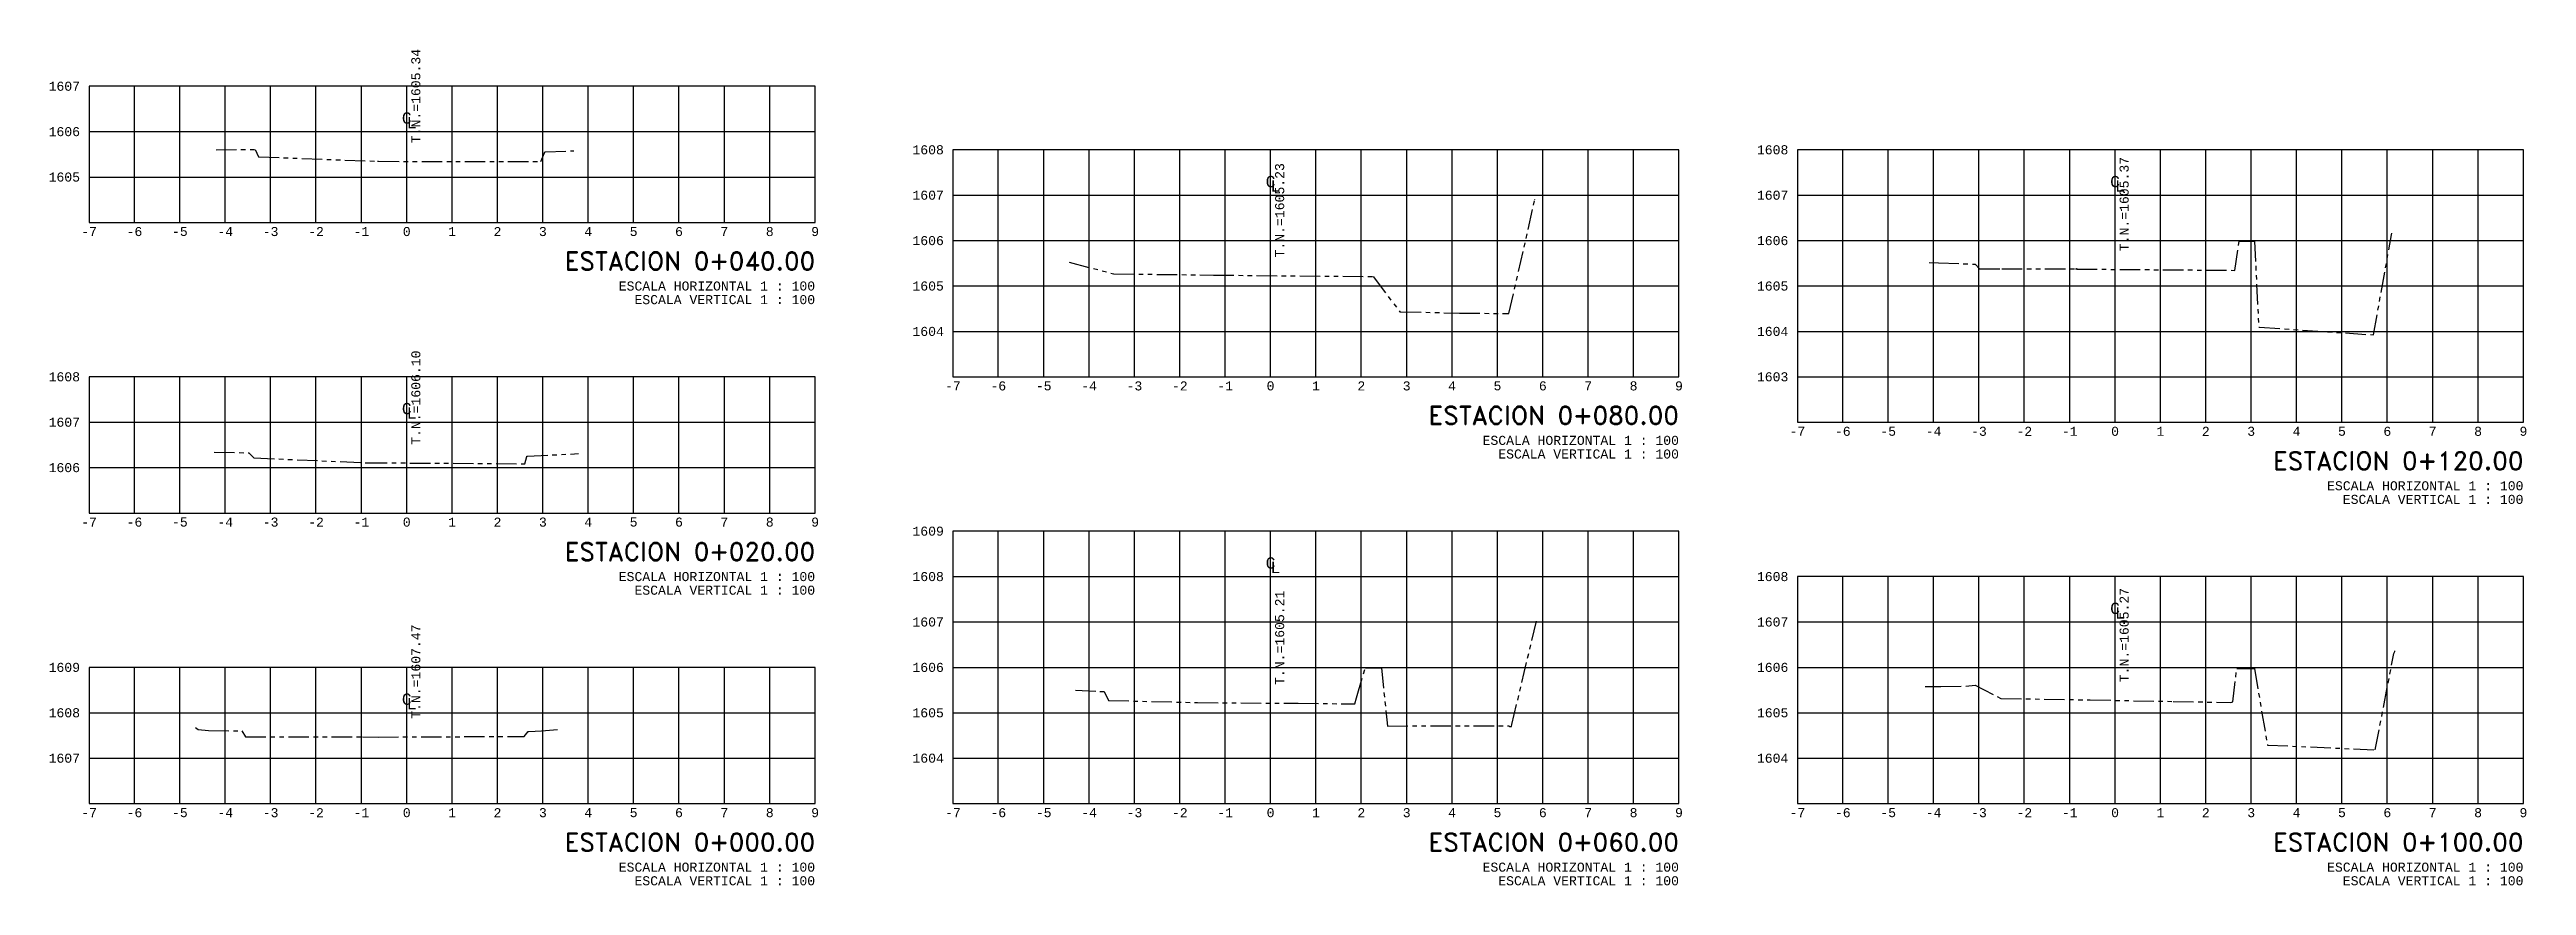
# Model space of a CAD drawing. Extents: x 661203 to 661848, y 2264651 to 2264858.
# Drawn here: x 661537.8 to 661592.4, y 2264708.4 to 2264726.9 of the extents above; entities that cross this region are included whole.
import ezdxf
from ezdxf.enums import TextEntityAlignment as Align

# ---------------------------------------------------------------- set-up
doc = ezdxf.new("R2010")
doc.units = 0
doc.linetypes.add('CENTRO1', pattern=[0.44, 0.2, -0.08, 0.08, -0.08])
doc.linetypes.add('SECCION1', pattern=[0.895, 0.45, -0.095, 0.08, -0.095, 0.08, -0.095])
for name, color, linetype in [('CVL_LIN_CL', 6, 'CENTRO1'), ('CVL_RET', 8, 'Continuous'), ('CVL_SECT', 2, 'SECCION1'), ('CVL_SECT_CUAD', 1, 'Continuous'), ('CVL_TX_SECT', 2, 'Continuous')]:
    doc.layers.add(name, color=color, linetype=linetype)
doc.styles.add('HUECA1', font='hueca1.shx')
doc.styles.add('MONOTXT4', font='monotxt4.shx')

msp = doc.modelspace()

# ---------------------------------------------------------------- texts
at = {"layer": 'CVL_TX_SECT', "color": 7, "style": 'MONOTXT4'}
for s, p in [('T.N.=1605.34', (661545.736, 2264724.792)), ('T.N.=1605.23', (661564.773, 2264722.276)), ('T.N.=1605.37', (661583.384, 2264722.413)), ('T.N.=1606.10', (661545.736, 2264718.149)), ('T.N.=1605.21', (661564.773, 2264712.86)), ('T.N.=1605.27', (661583.384, 2264712.92)), ('T.N.=1607.47', (661545.736, 2264712.115))]:
    msp.add_text(s, height=0.2, rotation=90, dxfattribs=at).set_placement(p, align=Align.TOP_LEFT)
at = {"layer": 'CVL_TX_SECT', "color": 7}
for s, height, style, p in [('1607', 0.2, 'MONOTXT4', (661538.436, 2264726.047)), ('1606', 0.2, 'MONOTXT4', (661538.436, 2264725.047)), ('1608', 0.2, 'MONOTXT4', (661557.473, 2264724.647)), ('1608', 0.2, 'MONOTXT4', (661576.084, 2264724.647)), ('1605', 0.2, 'MONOTXT4', (661538.436, 2264724.047)), ('1607', 0.2, 'MONOTXT4', (661557.473, 2264723.647)), ('1607', 0.2, 'MONOTXT4', (661576.084, 2264723.647)), ('1606', 0.2, 'MONOTXT4', (661557.473, 2264722.647)), ('1606', 0.2, 'MONOTXT4', (661576.084, 2264722.647)), ('ESTACION 0+040.00', 0.4, 'HUECA1', (661554.636, 2264722.197)), ('ESCALA HORIZONTAL 1 : 100', 0.2, 'MONOTXT4', (661554.636, 2264721.647)), ('ESCALA VERTICAL 1 : 100', 0.2, 'MONOTXT4', (661554.636, 2264721.347)), ('1605', 0.2, 'MONOTXT4', (661557.473, 2264721.647)), ('1605', 0.2, 'MONOTXT4', (661576.084, 2264721.647)), ('1604', 0.2, 'MONOTXT4', (661557.473, 2264720.647)), ('1604', 0.2, 'MONOTXT4', (661576.084, 2264720.647)), ('1608', 0.2, 'MONOTXT4', (661538.436, 2264719.647)), ('1603', 0.2, 'MONOTXT4', (661576.084, 2264719.647)), ('1607', 0.2, 'MONOTXT4', (661538.436, 2264718.647)), ('ESTACION 0+080.00', 0.4, 'HUECA1', (661573.673, 2264718.797)), ('ESCALA HORIZONTAL 1 : 100', 0.2, 'MONOTXT4', (661573.673, 2264718.247)), ('1606', 0.2, 'MONOTXT4', (661538.436, 2264717.647)), ('ESCALA VERTICAL 1 : 100', 0.2, 'MONOTXT4', (661573.673, 2264717.947)), ('ESTACION 0+120.00', 0.4, 'HUECA1', (661592.284, 2264717.797)), ('ESCALA HORIZONTAL 1 : 100', 0.2, 'MONOTXT4', (661592.284, 2264717.247)), ('ESCALA VERTICAL 1 : 100', 0.2, 'MONOTXT4', (661592.284, 2264716.947)), ('ESTACION 0+020.00', 0.4, 'HUECA1', (661554.636, 2264715.797)), ('1609', 0.2, 'MONOTXT4', (661557.473, 2264716.247)), ('ESCALA HORIZONTAL 1 : 100', 0.2, 'MONOTXT4', (661554.636, 2264715.247)), ('1608', 0.2, 'MONOTXT4', (661557.473, 2264715.247)), ('1608', 0.2, 'MONOTXT4', (661576.084, 2264715.247)), ('ESCALA VERTICAL 1 : 100', 0.2, 'MONOTXT4', (661554.636, 2264714.947)), ('1607', 0.2, 'MONOTXT4', (661557.473, 2264714.247)), ('1607', 0.2, 'MONOTXT4', (661576.084, 2264714.247)), ('1609', 0.2, 'MONOTXT4', (661538.436, 2264713.247)), ('1606', 0.2, 'MONOTXT4', (661557.473, 2264713.247)), ('1606', 0.2, 'MONOTXT4', (661576.084, 2264713.247)), ('1608', 0.2, 'MONOTXT4', (661538.436, 2264712.247)), ('1605', 0.2, 'MONOTXT4', (661557.473, 2264712.247)), ('1605', 0.2, 'MONOTXT4', (661576.084, 2264712.247)), ('1607', 0.2, 'MONOTXT4', (661538.436, 2264711.247)), ('1604', 0.2, 'MONOTXT4', (661557.473, 2264711.247)), ('1604', 0.2, 'MONOTXT4', (661576.084, 2264711.247)), ('ESTACION 0+000.00', 0.4, 'HUECA1', (661554.636, 2264709.397)), ('ESTACION 0+060.00', 0.4, 'HUECA1', (661573.673, 2264709.397)), ('ESTACION 0+100.00', 0.4, 'HUECA1', (661592.284, 2264709.397)), ('ESCALA HORIZONTAL 1 : 100', 0.2, 'MONOTXT4', (661554.636, 2264708.847)), ('ESCALA HORIZONTAL 1 : 100', 0.2, 'MONOTXT4', (661573.673, 2264708.847)), ('ESCALA HORIZONTAL 1 : 100', 0.2, 'MONOTXT4', (661592.284, 2264708.847)), ('ESCALA VERTICAL 1 : 100', 0.2, 'MONOTXT4', (661554.636, 2264708.547)), ('ESCALA VERTICAL 1 : 100', 0.2, 'MONOTXT4', (661573.673, 2264708.547)), ('ESCALA VERTICAL 1 : 100', 0.2, 'MONOTXT4', (661592.284, 2264708.547))]:
    msp.add_text(s, height=height, dxfattribs=dict(at, style=style)).set_placement(p, align=Align.MIDDLE_RIGHT)
at = {"layer": 'CVL_TX_SECT', "color": 7, "style": 'MONOTXT4'}
for s, height, p in [('C', 0.25, (661545.636, 2264725.347)), ('C', 0.25, (661564.673, 2264723.947)), ('C', 0.25, (661583.284, 2264723.947)), ('-7', 0.2, (661538.636, 2264722.847)), ('-6', 0.2, (661539.636, 2264722.847)), ('-5', 0.2, (661540.636, 2264722.847)), ('-4', 0.2, (661541.636, 2264722.847)), ('-3', 0.2, (661542.636, 2264722.847)), ('-2', 0.2, (661543.636, 2264722.847)), ('-1', 0.2, (661544.636, 2264722.847)), ('0', 0.2, (661545.636, 2264722.847)), ('1', 0.2, (661546.636, 2264722.847)), ('2', 0.2, (661547.636, 2264722.847)), ('3', 0.2, (661548.636, 2264722.847)), ('4', 0.2, (661549.636, 2264722.847)), ('5', 0.2, (661550.636, 2264722.847)), ('6', 0.2, (661551.636, 2264722.847)), ('7', 0.2, (661552.636, 2264722.847)), ('8', 0.2, (661553.636, 2264722.847)), ('9', 0.2, (661554.636, 2264722.847)), ('-7', 0.2, (661557.673, 2264719.447)), ('-6', 0.2, (661558.673, 2264719.447)), ('-5', 0.2, (661559.673, 2264719.447)), ('-4', 0.2, (661560.673, 2264719.447)), ('-3', 0.2, (661561.673, 2264719.447)), ('-2', 0.2, (661562.673, 2264719.447)), ('-1', 0.2, (661563.673, 2264719.447)), ('0', 0.2, (661564.673, 2264719.447)), ('1', 0.2, (661565.673, 2264719.447)), ('2', 0.2, (661566.673, 2264719.447)), ('3', 0.2, (661567.673, 2264719.447)), ('4', 0.2, (661568.673, 2264719.447)), ('5', 0.2, (661569.673, 2264719.447)), ('6', 0.2, (661570.673, 2264719.447)), ('7', 0.2, (661571.673, 2264719.447)), ('8', 0.2, (661572.673, 2264719.447)), ('9', 0.2, (661573.673, 2264719.447)), ('C', 0.25, (661545.636, 2264718.947)), ('-7', 0.2, (661576.284, 2264718.447)), ('-6', 0.2, (661577.284, 2264718.447)), ('-5', 0.2, (661578.284, 2264718.447)), ('-4', 0.2, (661579.284, 2264718.447)), ('-3', 0.2, (661580.284, 2264718.447)), ('-2', 0.2, (661581.284, 2264718.447)), ('-1', 0.2, (661582.284, 2264718.447)), ('0', 0.2, (661583.284, 2264718.447)), ('1', 0.2, (661584.284, 2264718.447)), ('2', 0.2, (661585.284, 2264718.447)), ('3', 0.2, (661586.284, 2264718.447)), ('4', 0.2, (661587.284, 2264718.447)), ('5', 0.2, (661588.284, 2264718.447)), ('6', 0.2, (661589.284, 2264718.447)), ('7', 0.2, (661590.284, 2264718.447)), ('8', 0.2, (661591.284, 2264718.447)), ('9', 0.2, (661592.284, 2264718.447)), ('-7', 0.2, (661538.636, 2264716.447)), ('-6', 0.2, (661539.636, 2264716.447)), ('-5', 0.2, (661540.636, 2264716.447)), ('-4', 0.2, (661541.636, 2264716.447)), ('-3', 0.2, (661542.636, 2264716.447)), ('-2', 0.2, (661543.636, 2264716.447)), ('-1', 0.2, (661544.636, 2264716.447)), ('0', 0.2, (661545.636, 2264716.447)), ('1', 0.2, (661546.636, 2264716.447)), ('2', 0.2, (661547.636, 2264716.447)), ('3', 0.2, (661548.636, 2264716.447)), ('4', 0.2, (661549.636, 2264716.447)), ('5', 0.2, (661550.636, 2264716.447)), ('6', 0.2, (661551.636, 2264716.447)), ('7', 0.2, (661552.636, 2264716.447)), ('8', 0.2, (661553.636, 2264716.447)), ('9', 0.2, (661554.636, 2264716.447)), ('C', 0.25, (661564.673, 2264715.547)), ('C', 0.25, (661583.284, 2264714.547)), ('C', 0.25, (661545.636, 2264712.547)), ('-7', 0.2, (661538.636, 2264710.047)), ('-6', 0.2, (661539.636, 2264710.047)), ('-5', 0.2, (661540.636, 2264710.047)), ('-4', 0.2, (661541.636, 2264710.047)), ('-3', 0.2, (661542.636, 2264710.047)), ('-2', 0.2, (661543.636, 2264710.047)), ('-1', 0.2, (661544.636, 2264710.047)), ('0', 0.2, (661545.636, 2264710.047)), ('1', 0.2, (661546.636, 2264710.047)), ('2', 0.2, (661547.636, 2264710.047)), ('3', 0.2, (661548.636, 2264710.047)), ('4', 0.2, (661549.636, 2264710.047)), ('5', 0.2, (661550.636, 2264710.047)), ('6', 0.2, (661551.636, 2264710.047)), ('7', 0.2, (661552.636, 2264710.047)), ('8', 0.2, (661553.636, 2264710.047)), ('9', 0.2, (661554.636, 2264710.047)), ('-7', 0.2, (661557.673, 2264710.047)), ('-6', 0.2, (661558.673, 2264710.047)), ('-5', 0.2, (661559.673, 2264710.047)), ('-4', 0.2, (661560.673, 2264710.047)), ('-3', 0.2, (661561.673, 2264710.047)), ('-2', 0.2, (661562.673, 2264710.047)), ('-1', 0.2, (661563.673, 2264710.047)), ('0', 0.2, (661564.673, 2264710.047)), ('1', 0.2, (661565.673, 2264710.047)), ('2', 0.2, (661566.673, 2264710.047)), ('3', 0.2, (661567.673, 2264710.047)), ('4', 0.2, (661568.673, 2264710.047)), ('5', 0.2, (661569.673, 2264710.047)), ('6', 0.2, (661570.673, 2264710.047)), ('7', 0.2, (661571.673, 2264710.047)), ('8', 0.2, (661572.673, 2264710.047)), ('9', 0.2, (661573.673, 2264710.047)), ('-7', 0.2, (661576.284, 2264710.047)), ('-6', 0.2, (661577.284, 2264710.047)), ('-5', 0.2, (661578.284, 2264710.047)), ('-4', 0.2, (661579.284, 2264710.047)), ('-3', 0.2, (661580.284, 2264710.047)), ('-2', 0.2, (661581.284, 2264710.047)), ('-1', 0.2, (661582.284, 2264710.047)), ('0', 0.2, (661583.284, 2264710.047)), ('1', 0.2, (661584.284, 2264710.047)), ('2', 0.2, (661585.284, 2264710.047)), ('3', 0.2, (661586.284, 2264710.047)), ('4', 0.2, (661587.284, 2264710.047)), ('5', 0.2, (661588.284, 2264710.047)), ('6', 0.2, (661589.284, 2264710.047)), ('7', 0.2, (661590.284, 2264710.047)), ('8', 0.2, (661591.284, 2264710.047)), ('9', 0.2, (661592.284, 2264710.047))]:
    msp.add_text(s, height=height, dxfattribs=at).set_placement(p, align=Align.MIDDLE)
for p in [(661545.636, 2264725.247), (661564.673, 2264723.847), (661583.284, 2264723.847), (661545.636, 2264718.847), (661564.673, 2264715.447), (661583.284, 2264714.447), (661545.636, 2264712.447)]:
    msp.add_text('L', height=0.25, dxfattribs=at).set_placement(p, align=Align.MIDDLE_LEFT)

# ---------------------------------------------------------------- linework, layer by layer
at = {"layer": 'CVL_LIN_CL', "color": 6, "linetype": 'CENTRO1'}
for p, q in [((661545.636, 2264725.047), (661545.636, 2264725.047)), ((661564.673, 2264721.647), (661564.673, 2264723.647)), ((661583.284, 2264720.647), (661583.284, 2264723.647)), ((661545.636, 2264718.647), (661545.636, 2264718.647)), ((661564.673, 2264712.247), (661564.673, 2264715.247)), ((661583.284, 2264712.247), (661583.284, 2264714.247)), ((661545.636, 2264712.247), (661545.636, 2264712.247))]:
    msp.add_line(p, q, dxfattribs=at)
at = {"layer": 'CVL_RET', "color": 8, "linetype": 'Continuous'}
for p, q in [((661539.636, 2264723.047), (661539.636, 2264726.047)), ((661540.636, 2264723.047), (661540.636, 2264726.047)), ((661541.636, 2264723.047), (661541.636, 2264726.047)), ((661542.636, 2264723.047), (661542.636, 2264726.047)), ((661543.636, 2264723.047), (661543.636, 2264726.047)), ((661544.636, 2264723.047), (661544.636, 2264726.047)), ((661545.636, 2264723.047), (661545.636, 2264726.047)), ((661546.636, 2264723.047), (661546.636, 2264726.047)), ((661547.636, 2264723.047), (661547.636, 2264726.047)), ((661548.636, 2264723.047), (661548.636, 2264726.047)), ((661549.636, 2264723.047), (661549.636, 2264726.047)), ((661550.636, 2264723.047), (661550.636, 2264726.047)), ((661551.636, 2264723.047), (661551.636, 2264726.047)), ((661552.636, 2264723.047), (661552.636, 2264726.047)), ((661553.636, 2264723.047), (661553.636, 2264726.047)), ((661538.636, 2264725.047), (661554.636, 2264725.047)), ((661558.673, 2264719.647), (661558.673, 2264724.647)), ((661559.673, 2264719.647), (661559.673, 2264724.647)), ((661560.673, 2264719.647), (661560.673, 2264724.647)), ((661561.673, 2264719.647), (661561.673, 2264724.647)), ((661562.673, 2264719.647), (661562.673, 2264724.647)), ((661563.673, 2264719.647), (661563.673, 2264724.647)), ((661564.673, 2264719.647), (661564.673, 2264724.647)), ((661565.673, 2264719.647), (661565.673, 2264724.647)), ((661566.673, 2264719.647), (661566.673, 2264724.647)), ((661567.673, 2264719.647), (661567.673, 2264724.647)), ((661568.673, 2264719.647), (661568.673, 2264724.647)), ((661569.673, 2264719.647), (661569.673, 2264724.647)), ((661570.673, 2264719.647), (661570.673, 2264724.647)), ((661571.673, 2264719.647), (661571.673, 2264724.647)), ((661572.673, 2264719.647), (661572.673, 2264724.647)), ((661577.284, 2264718.647), (661577.284, 2264724.647)), ((661578.284, 2264718.647), (661578.284, 2264724.647)), ((661579.284, 2264718.647), (661579.284, 2264724.647)), ((661580.284, 2264718.647), (661580.284, 2264724.647)), ((661581.284, 2264718.647), (661581.284, 2264724.647)), ((661582.284, 2264718.647), (661582.284, 2264724.647)), ((661583.284, 2264718.647), (661583.284, 2264724.647)), ((661584.284, 2264718.647), (661584.284, 2264724.647)), ((661585.284, 2264718.647), (661585.284, 2264724.647)), ((661586.284, 2264718.647), (661586.284, 2264724.647)), ((661587.284, 2264718.647), (661587.284, 2264724.647)), ((661588.284, 2264718.647), (661588.284, 2264724.647)), ((661589.284, 2264718.647), (661589.284, 2264724.647)), ((661590.284, 2264718.647), (661590.284, 2264724.647)), ((661591.284, 2264718.647), (661591.284, 2264724.647)), ((661538.636, 2264724.047), (661554.636, 2264724.047)), ((661557.673, 2264723.647), (661573.673, 2264723.647)), ((661576.284, 2264723.647), (661592.284, 2264723.647)), ((661557.673, 2264722.647), (661573.673, 2264722.647)), ((661576.284, 2264722.647), (661592.284, 2264722.647)), ((661557.673, 2264721.647), (661573.673, 2264721.647)), ((661576.284, 2264721.647), (661592.284, 2264721.647)), ((661557.673, 2264720.647), (661573.673, 2264720.647)), ((661576.284, 2264720.647), (661592.284, 2264720.647)), ((661539.636, 2264716.647), (661539.636, 2264719.647)), ((661540.636, 2264716.647), (661540.636, 2264719.647)), ((661541.636, 2264716.647), (661541.636, 2264719.647)), ((661542.636, 2264716.647), (661542.636, 2264719.647)), ((661543.636, 2264716.647), (661543.636, 2264719.647)), ((661544.636, 2264716.647), (661544.636, 2264719.647)), ((661545.636, 2264716.647), (661545.636, 2264719.647)), ((661546.636, 2264716.647), (661546.636, 2264719.647)), ((661547.636, 2264716.647), (661547.636, 2264719.647)), ((661548.636, 2264716.647), (661548.636, 2264719.647)), ((661549.636, 2264716.647), (661549.636, 2264719.647)), ((661550.636, 2264716.647), (661550.636, 2264719.647)), ((661551.636, 2264716.647), (661551.636, 2264719.647)), ((661552.636, 2264716.647), (661552.636, 2264719.647)), ((661553.636, 2264716.647), (661553.636, 2264719.647)), ((661576.284, 2264719.647), (661592.284, 2264719.647)), ((661538.636, 2264718.647), (661554.636, 2264718.647)), ((661538.636, 2264717.647), (661554.636, 2264717.647)), ((661558.673, 2264710.247), (661558.673, 2264716.247)), ((661559.673, 2264710.247), (661559.673, 2264716.247)), ((661560.673, 2264710.247), (661560.673, 2264716.247)), ((661561.673, 2264710.247), (661561.673, 2264716.247)), ((661562.673, 2264710.247), (661562.673, 2264716.247)), ((661563.673, 2264710.247), (661563.673, 2264716.247)), ((661564.673, 2264710.247), (661564.673, 2264716.247)), ((661565.673, 2264710.247), (661565.673, 2264716.247)), ((661566.673, 2264710.247), (661566.673, 2264716.247)), ((661567.673, 2264710.247), (661567.673, 2264716.247)), ((661568.673, 2264710.247), (661568.673, 2264716.247)), ((661569.673, 2264710.247), (661569.673, 2264716.247)), ((661570.673, 2264710.247), (661570.673, 2264716.247)), ((661571.673, 2264710.247), (661571.673, 2264716.247)), ((661572.673, 2264710.247), (661572.673, 2264716.247)), ((661557.673, 2264715.247), (661573.673, 2264715.247)), ((661577.284, 2264710.247), (661577.284, 2264715.247)), ((661578.284, 2264710.247), (661578.284, 2264715.247)), ((661579.284, 2264710.247), (661579.284, 2264715.247)), ((661580.284, 2264710.247), (661580.284, 2264715.247)), ((661581.284, 2264710.247), (661581.284, 2264715.247)), ((661582.284, 2264710.247), (661582.284, 2264715.247)), ((661583.284, 2264710.247), (661583.284, 2264715.247)), ((661584.284, 2264710.247), (661584.284, 2264715.247)), ((661585.284, 2264710.247), (661585.284, 2264715.247)), ((661586.284, 2264710.247), (661586.284, 2264715.247)), ((661587.284, 2264710.247), (661587.284, 2264715.247)), ((661588.284, 2264710.247), (661588.284, 2264715.247)), ((661589.284, 2264710.247), (661589.284, 2264715.247)), ((661590.284, 2264710.247), (661590.284, 2264715.247)), ((661591.284, 2264710.247), (661591.284, 2264715.247)), ((661557.673, 2264714.247), (661573.673, 2264714.247)), ((661576.284, 2264714.247), (661592.284, 2264714.247)), ((661539.636, 2264710.247), (661539.636, 2264713.247)), ((661540.636, 2264710.247), (661540.636, 2264713.247)), ((661541.636, 2264710.247), (661541.636, 2264713.247)), ((661542.636, 2264710.247), (661542.636, 2264713.247)), ((661543.636, 2264710.247), (661543.636, 2264713.247)), ((661544.636, 2264710.247), (661544.636, 2264713.247)), ((661545.636, 2264710.247), (661545.636, 2264713.247)), ((661546.636, 2264710.247), (661546.636, 2264713.247)), ((661547.636, 2264710.247), (661547.636, 2264713.247)), ((661548.636, 2264710.247), (661548.636, 2264713.247)), ((661549.636, 2264710.247), (661549.636, 2264713.247)), ((661550.636, 2264710.247), (661550.636, 2264713.247)), ((661551.636, 2264710.247), (661551.636, 2264713.247)), ((661552.636, 2264710.247), (661552.636, 2264713.247)), ((661553.636, 2264710.247), (661553.636, 2264713.247)), ((661557.673, 2264713.247), (661573.673, 2264713.247)), ((661576.284, 2264713.247), (661592.284, 2264713.247)), ((661538.636, 2264712.247), (661554.636, 2264712.247)), ((661557.673, 2264712.247), (661573.673, 2264712.247)), ((661576.284, 2264712.247), (661592.284, 2264712.247)), ((661538.636, 2264711.247), (661554.636, 2264711.247)), ((661557.673, 2264711.247), (661573.673, 2264711.247)), ((661576.284, 2264711.247), (661592.284, 2264711.247))]:
    msp.add_line(p, q, dxfattribs=at)
at = {"layer": 'CVL_SECT', "color": 3, "linetype": 'SECCION1'}
for points in [[(661541.433, 2264724.648), (661542.294, 2264724.654), (661542.371, 2264724.492), (661542.374, 2264724.491), (661544.994, 2264724.394), (661545.016, 2264724.393), (661548.59, 2264724.387), (661548.671, 2264724.578), (661548.681, 2264724.604), (661548.694, 2264724.605), (661549.297, 2264724.625), (661549.319, 2264724.625)], [(661560.236, 2264722.17), (661561.212, 2264721.917), (661561.217, 2264721.916), (661561.217, 2264721.916), (661563.416, 2264721.888), (661566.932, 2264721.854), (661567.525, 2264721.075), (661567.543, 2264721.075), (661567.544, 2264721.075), (661567.544, 2264721.079), (661568.838, 2264721.052), (661569.927, 2264721.038), (661570.497, 2264723.553), (661570.498, 2264723.558)], [(661579.184, 2264722.165), (661579.39, 2264722.158), (661580.198, 2264722.129), (661580.297, 2264722.023), (661580.298, 2264722.023), (661580.298, 2264722.023), (661580.789, 2264722.024), (661582.409, 2264722.026), (661582.419, 2264722.026), (661582.435, 2264722.025), (661582.436, 2264722.025), (661582.436, 2264722.029), (661582.438, 2264722.029), (661582.44, 2264722.02), (661585.927, 2264721.992), (661586.022, 2264722.636), (661586.358, 2264722.638), (661586.449, 2264720.741), (661586.469, 2264720.74), (661588.978, 2264720.571), (661589.377, 2264722.774), (661589.385, 2264722.814)], [(661541.39, 2264717.984), (661541.393, 2264717.984), (661542.158, 2264717.974), (661542.158, 2264717.973), (661542.269, 2264717.861), (661544.728, 2264717.755), (661544.74, 2264717.755), (661544.756, 2264717.754), (661548.236, 2264717.732), (661548.285, 2264717.894), (661548.286, 2264717.897), (661548.294, 2264717.897), (661549.418, 2264717.955)], [(661560.374, 2264712.742), (661560.91, 2264712.719), (661561.005, 2264712.715), (661561.006, 2264712.715), (661561.1, 2264712.517), (661563.066, 2264712.473), (661565.28, 2264712.455), (661566.53, 2264712.444), (661566.566, 2264712.576), (661566.765, 2264713.24), (661567.115, 2264713.24), (661567.248, 2264711.955), (661569.925, 2264711.96), (661569.936, 2264711.945), (661569.982, 2264711.944), (661569.993, 2264711.992), (661570.53, 2264714.263)], [(661579.098, 2264712.823), (661579.443, 2264712.826), (661579.994, 2264712.832), (661580.2, 2264712.857), (661580.77, 2264712.563), (661580.77, 2264712.563), (661580.771, 2264712.563), (661582.739, 2264712.53), (661584.566, 2264712.498), (661585.836, 2264712.474), (661585.879, 2264712.487), (661585.964, 2264713.223), (661585.973, 2264713.223), (661586.355, 2264713.221), (661586.642, 2264711.537), (661589.017, 2264711.43), (661589.428, 2264713.553), (661589.447, 2264713.6), (661589.448, 2264713.608), (661589.449, 2264713.608)], [(661540.984, 2264711.922), (661541.042, 2264711.881), (661541.266, 2264711.857), (661542.001, 2264711.847), (661542.081, 2264711.717), (661544.662, 2264711.714), (661545.003, 2264711.712), (661548.226, 2264711.727), (661548.313, 2264711.833), (661548.328, 2264711.835), (661548.607, 2264711.852), (661548.961, 2264711.882)]]:
    msp.add_lwpolyline(points, dxfattribs=at)
at = {"layer": 'CVL_SECT_CUAD', "color": 8, "linetype": 'Continuous'}
for p, q in [((661554.636, 2264726.047), (661538.636, 2264726.047)), ((661538.636, 2264726.047), (661538.636, 2264723.047)), ((661554.636, 2264723.047), (661554.636, 2264726.047)), ((661573.673, 2264724.647), (661557.673, 2264724.647)), ((661557.673, 2264724.647), (661557.673, 2264719.647)), ((661573.673, 2264719.647), (661573.673, 2264724.647)), ((661592.284, 2264724.647), (661576.284, 2264724.647)), ((661576.284, 2264724.647), (661576.284, 2264718.647)), ((661592.284, 2264718.647), (661592.284, 2264724.647)), ((661538.636, 2264723.047), (661554.636, 2264723.047)), ((661554.636, 2264719.647), (661538.636, 2264719.647)), ((661538.636, 2264719.647), (661538.636, 2264716.647)), ((661554.636, 2264716.647), (661554.636, 2264719.647)), ((661557.673, 2264719.647), (661573.673, 2264719.647)), ((661576.284, 2264718.647), (661592.284, 2264718.647)), ((661538.636, 2264716.647), (661554.636, 2264716.647)), ((661573.673, 2264716.247), (661557.673, 2264716.247)), ((661557.673, 2264716.247), (661557.673, 2264710.247)), ((661573.673, 2264710.247), (661573.673, 2264716.247)), ((661592.284, 2264715.247), (661576.284, 2264715.247)), ((661576.284, 2264715.247), (661576.284, 2264710.247)), ((661592.284, 2264710.247), (661592.284, 2264715.247)), ((661554.636, 2264713.247), (661538.636, 2264713.247)), ((661538.636, 2264713.247), (661538.636, 2264710.247)), ((661554.636, 2264710.247), (661554.636, 2264713.247)), ((661538.636, 2264710.247), (661554.636, 2264710.247)), ((661557.673, 2264710.247), (661573.673, 2264710.247)), ((661576.284, 2264710.247), (661592.284, 2264710.247))]:
    msp.add_line(p, q, dxfattribs=at)

msp.set_redraw_order([(e.dxf.handle, doc.entitydb.next_handle()) for e in msp.query("TEXT MTEXT ATTDEF DIMENSION ARC_DIMENSION")])  # texts and dimensions are drawn at this point

doc.saveas('drawing.dxf')
